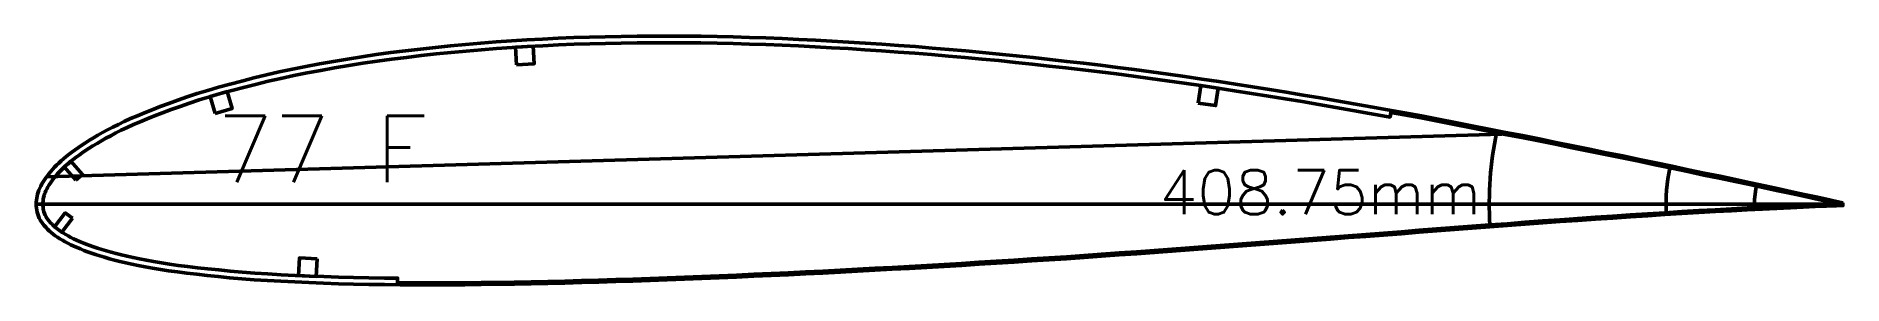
# Model space of a CAD drawing. Header units: metres. Extents: x -405 to 675, y -15418 to 133.
# Drawn here: x -153.3 to 255.5, y -15218.3 to -15161.9 of the extents above; entities that cross this region are included whole.
import ezdxf
from ezdxf.enums import TextEntityAlignment as Align

# ---------------------------------------------------------------- set-up
doc = ezdxf.new("R2010")
doc.units = ezdxf.units.M
for name, color, linetype, lineweight in [('FoilLayer', 7, 'Continuous', 50), ('RefFoilLayer', 7, 'Continuous', 50), ('StringerLayer', 7, 'Continuous', 50), ('SubLayer', 7, 'Continuous', 50), ('TextLayer', 7, 'Continuous', 50)]:
    doc.layers.add(name, color=color, linetype=linetype, lineweight=lineweight)
doc.styles.add('MSゴシック', font='romans')

msp = doc.modelspace()

# ---------------------------------------------------------------- texts
at = {"layer": 'TextLayer', "style": 'MSゴシック'}
msp.add_text('77 F', height=15, dxfattribs=at).set_placement((-112.41, -15195))
msp.add_text('408.75mm', height=10, dxfattribs=at).set_placement((173.72, -15205.3), align=Align.BOTTOM_RIGHT)

# ---------------------------------------------------------------- linework, layer by layer
at = {"layer": 'FoilLayer'}
msp.add_lwpolyline([(255.37, -15200.13), (253.97, -15199.83), (251.71, -15199.34), (249.26, -15198.8), (246.64, -15198.22), (243.83, -15197.62), (240.85, -15196.98), (237.72, -15196.3), (234.45, -15195.58), (231.07, -15194.86), (227.59, -15194.13), (224.02, -15193.4), (220.41, -15192.63), (216.74, -15191.86), (213.04, -15191.07), (209.32, -15190.29), (205.57, -15189.53), (201.8, -15188.77), (198.03, -15187.99), (194.25, -15187.21), (190.46, -15186.43), (186.67, -15185.66), (182.87, -15184.91), (179.06, -15184.18), (175.25, -15183.44), (171.45, -15182.68), (167.64, -15181.92), (163.84, -15181.17), (160.03, -15180.45), (156.21, -15179.76), (153.2, -15179.23), (153.02, -15180.26), (152.2, -15180.12), (148.38, -15179.43), (144.57, -15178.74), (140.76, -15178.06), (136.95, -15177.39), (133.14, -15176.74), (129.32, -15176.12), (125.49, -15175.51), (121.67, -15174.9), (117.85, -15174.29), (114.04, -15173.69), (110.23, -15173.12), (106.41, -15172.57), (102.59, -15172.04), (98.77, -15171.52), (94.95, -15171), (91.14, -15170.49), (87.33, -15170.01), (83.52, -15169.55), (79.71, -15169.12), (75.89, -15168.69), (72.08, -15168.27), (68.28, -15167.86), (64.49, -15167.47), (60.69, -15167.11), (56.89, -15166.77), (53.1, -15166.43), (49.3, -15166.11), (45.52, -15165.8), (41.74, -15165.51), (37.97, -15165.23), (34.2, -15164.99), (30.44, -15164.75), (26.68, -15164.54), (22.94, -15164.33), (19.2, -15164.14), (15.48, -15163.98), (11.77, -15163.83), (8.09, -15163.71), (4.42, -15163.6), (0.76, -15163.52), (-2.87, -15163.45), (-6.5, -15163.41), (-10.11, -15163.4), (-13.72, -15163.41), (-17.32, -15163.43), (-20.9, -15163.48), (-24.47, -15163.55), (-28.03, -15163.64), (-31.57, -15163.76), (-35.11, -15163.91), (-38.63, -15164.08), (-42.13, -15164.27), (-45.62, -15164.49), (-49.1, -15164.73), (-52.55, -15165), (-55.99, -15165.29), (-59.41, -15165.6), (-62.8, -15165.95), (-66.17, -15166.33), (-69.52, -15166.73), (-72.83, -15167.14), (-76.12, -15167.59), (-79.36, -15168.07), (-82.57, -15168.59), (-85.75, -15169.13), (-88.89, -15169.69), (-91.96, -15170.25), (-94.98, -15170.85), (-97.93, -15171.49), (-100.82, -15172.15), (-103.63, -15172.85), (-106.37, -15173.54), (-109.03, -15174.24), (-111.58, -15174.94), (-114.03, -15175.64), (-116.37, -15176.36), (-118.61, -15177.1), (-120.73, -15177.83), (-122.75, -15178.56), (-124.67, -15179.28), (-126.48, -15179.98), (-128.18, -15180.66), (-129.78, -15181.33), (-131.28, -15181.97), (-132.69, -15182.61), (-134.01, -15183.25), (-135.25, -15183.87), (-136.41, -15184.48), (-137.51, -15185.07), (-138.53, -15185.66), (-139.5, -15186.23), (-140.42, -15186.79), (-141.28, -15187.33), (-142.1, -15187.86), (-142.86, -15188.38), (-143.58, -15188.89), (-144.26, -15189.38), (-144.9, -15189.88), (-145.5, -15190.36), (-146.07, -15190.84), (-146.6, -15191.29), (-147.11, -15191.77), (-147.58, -15192.22), (-148.02, -15192.67), (-148.44, -15193.12), (-148.83, -15193.57), (-149.19, -15194), (-149.53, -15194.44), (-149.84, -15194.87), (-150.13, -15195.3), (-150.4, -15195.72), (-150.65, -15196.14), (-150.88, -15196.56), (-151.08, -15196.96), (-151.26, -15197.34), (-151.39, -15197.69), (-151.5, -15198.06), (-151.59, -15198.46), (-151.66, -15198.86), (-151.72, -15199.29), (-151.76, -15199.61), (-151.78, -15200), (-151.75, -15200.28), (-151.7, -15200.68), (-151.66, -15201.06), (-151.59, -15201.42), (-151.51, -15201.77), (-151.4, -15202.11), (-151.26, -15202.46), (-151.09, -15202.79), (-150.86, -15203.15), (-150.61, -15203.5), (-150.32, -15203.86), (-150.02, -15204.22), (-149.69, -15204.56), (-149.33, -15204.91), (-148.95, -15205.25), (-148.53, -15205.59), (-148.1, -15205.92), (-147.63, -15206.24), (-147.12, -15206.57), (-146.59, -15206.89), (-146.03, -15207.2), (-145.43, -15207.52), (-144.8, -15207.83), (-144.14, -15208.15), (-143.45, -15208.46), (-142.72, -15208.77), (-141.95, -15209.07), (-141.14, -15209.38), (-140.27, -15209.68), (-139.37, -15209.99), (-138.41, -15210.3), (-137.39, -15210.6), (-136.32, -15210.91), (-135.19, -15211.21), (-133.98, -15211.51), (-132.7, -15211.81), (-131.33, -15212.1), (-129.88, -15212.4), (-128.34, -15212.71), (-126.7, -15213.01), (-124.95, -15213.3), (-123.09, -15213.6), (-121.12, -15213.88), (-119.03, -15214.15), (-116.8, -15214.41), (-114.44, -15214.66), (-111.96, -15214.92), (-109.37, -15215.17), (-106.65, -15215.41), (-103.83, -15215.63), (-100.89, -15215.82), (-97.85, -15215.99), (-94.71, -15216.14), (-91.49, -15216.29), (-88.21, -15216.43), (-84.86, -15216.55), (-81.45, -15216.64), (-77.99, -15216.7), (-74.47, -15216.74), (-71.52, -15216.76), (-71.53, -15217.81), (-70.91, -15217.82), (-67.31, -15217.85), (-63.68, -15217.86), (-60.02, -15217.85), (-56.32, -15217.82), (-52.61, -15217.77), (-48.86, -15217.72), (-45.1, -15217.67), (-41.32, -15217.61), (-37.52, -15217.53), (-33.7, -15217.44), (-29.87, -15217.34), (-26.02, -15217.22), (-22.16, -15217.1), (-18.29, -15216.97), (-14.4, -15216.84), (-10.51, -15216.7), (-6.6, -15216.56), (-2.69, -15216.4), (1.23, -15216.24), (5.15, -15216.08), (9.07, -15215.9), (12.98, -15215.72), (16.89, -15215.54), (20.8, -15215.36), (24.7, -15215.18), (28.6, -15214.98), (32.52, -15214.76), (36.43, -15214.54), (40.35, -15214.33), (44.28, -15214.11), (48.21, -15213.9), (52.14, -15213.67), (56.08, -15213.43), (60.02, -15213.17), (63.97, -15212.91), (67.92, -15212.67), (71.88, -15212.43), (75.84, -15212.18), (79.8, -15211.91), (83.76, -15211.61), (87.73, -15211.32), (91.71, -15211.05), (95.68, -15210.78), (99.66, -15210.51), (103.64, -15210.22), (107.62, -15209.9), (111.61, -15209.59), (115.6, -15209.29), (119.59, -15209), (123.58, -15208.72), (127.57, -15208.41), (131.56, -15208.09), (135.56, -15207.76), (139.55, -15207.45), (143.55, -15207.15), (147.55, -15206.85), (151.55, -15206.56), (155.55, -15206.25), (159.55, -15205.93), (163.55, -15205.61), (167.55, -15205.31), (171.55, -15205.01), (175.54, -15204.72), (179.54, -15204.43), (183.53, -15204.11), (187.52, -15203.81), (191.51, -15203.52), (195.49, -15203.24), (199.46, -15202.97), (203.42, -15202.7), (207.37, -15202.44), (211.29, -15202.17), (215.19, -15201.93), (219.05, -15201.68), (222.86, -15201.45), (226.6, -15201.25), (230.26, -15201.05), (233.81, -15200.85), (237.23, -15200.67), (240.5, -15200.5), (243.59, -15200.36), (246.5, -15200.23), (249.2, -15200.11), (251.71, -15200), (254.02, -15199.92), (255.45, -15199.86)], close=True, dxfattribs=at)
at = {"layer": 'RefFoilLayer'}
msp.add_lwpolyline([(255.47, -15199.69), (254.06, -15199.39), (251.8, -15198.9), (249.36, -15198.36), (246.73, -15197.78), (243.93, -15197.18), (240.95, -15196.54), (237.82, -15195.86), (234.55, -15195.14), (231.16, -15194.42), (227.68, -15193.69), (224.12, -15192.95), (220.5, -15192.19), (216.84, -15191.42), (213.14, -15190.63), (209.41, -15189.85), (205.66, -15189.08), (201.9, -15188.33), (198.12, -15187.55), (194.34, -15186.77), (190.55, -15185.99), (186.76, -15185.22), (182.96, -15184.47), (179.15, -15183.74), (175.34, -15183), (171.53, -15182.24), (167.73, -15181.48), (163.92, -15180.73), (160.11, -15180.01), (156.29, -15179.32), (152.47, -15178.64), (148.65, -15177.96), (144.83, -15177.27), (141.02, -15176.58), (137.2, -15175.91), (133.38, -15175.26), (129.55, -15174.64), (125.73, -15174.03), (121.91, -15173.42), (118.09, -15172.81), (114.26, -15172.21), (110.44, -15171.64), (106.62, -15171.09), (102.79, -15170.56), (98.97, -15170.03), (95.15, -15169.51), (91.33, -15169), (87.51, -15168.52), (83.69, -15168.06), (79.87, -15167.63), (76.06, -15167.2), (72.25, -15166.78), (68.44, -15166.37), (64.63, -15165.98), (60.82, -15165.62), (57.02, -15165.27), (53.22, -15164.94), (49.43, -15164.62), (45.64, -15164.3), (41.85, -15164.01), (38.07, -15163.74), (34.3, -15163.49), (30.53, -15163.26), (26.77, -15163.04), (23.01, -15162.83), (19.27, -15162.64), (15.53, -15162.48), (11.82, -15162.33), (8.13, -15162.21), (4.45, -15162.1), (0.79, -15162.02), (-2.86, -15161.95), (-6.49, -15161.91), (-10.12, -15161.9), (-13.73, -15161.91), (-17.34, -15161.93), (-20.93, -15161.98), (-24.51, -15162.05), (-28.08, -15162.14), (-31.64, -15162.26), (-35.18, -15162.41), (-38.71, -15162.58), (-42.23, -15162.77), (-45.73, -15162.99), (-49.21, -15163.24), (-52.68, -15163.5), (-56.13, -15163.8), (-59.56, -15164.11), (-62.96, -15164.46), (-66.35, -15164.84), (-69.7, -15165.24), (-73.03, -15165.66), (-76.33, -15166.11), (-79.6, -15166.59), (-82.83, -15167.11), (-86.01, -15167.66), (-89.16, -15168.21), (-92.25, -15168.78), (-95.29, -15169.39), (-98.27, -15170.02), (-101.17, -15170.7), (-104, -15171.39), (-106.75, -15172.09), (-109.42, -15172.8), (-111.99, -15173.5), (-114.47, -15174.21), (-116.84, -15174.94), (-119.1, -15175.68), (-121.24, -15176.42), (-123.28, -15177.15), (-125.21, -15177.88), (-127.03, -15178.59), (-128.76, -15179.28), (-130.38, -15179.95), (-131.9, -15180.61), (-133.34, -15181.26), (-134.68, -15181.91), (-135.94, -15182.54), (-137.13, -15183.16), (-138.25, -15183.77), (-139.3, -15184.37), (-140.29, -15184.95), (-141.22, -15185.52), (-142.1, -15186.08), (-142.93, -15186.62), (-143.72, -15187.15), (-144.47, -15187.68), (-145.17, -15188.19), (-145.84, -15188.7), (-146.46, -15189.21), (-147.06, -15189.7), (-147.62, -15190.19), (-148.15, -15190.69), (-148.65, -15191.17), (-149.12, -15191.65), (-149.57, -15192.13), (-149.99, -15192.61), (-150.38, -15193.09), (-150.74, -15193.56), (-151.08, -15194.03), (-151.4, -15194.49), (-151.69, -15194.96), (-151.97, -15195.42), (-152.22, -15195.89), (-152.45, -15196.35), (-152.66, -15196.81), (-152.83, -15197.27), (-152.97, -15197.74), (-153.07, -15198.2), (-153.15, -15198.66), (-153.21, -15199.12), (-153.26, -15199.55), (-153.28, -15200), (-153.24, -15200.44), (-153.19, -15200.88), (-153.13, -15201.33), (-153.05, -15201.79), (-152.93, -15202.24), (-152.78, -15202.7), (-152.59, -15203.15), (-152.35, -15203.6), (-152.08, -15204.02), (-151.78, -15204.44), (-151.45, -15204.85), (-151.1, -15205.25), (-150.73, -15205.65), (-150.32, -15206.03), (-149.89, -15206.42), (-149.43, -15206.79), (-148.95, -15207.15), (-148.44, -15207.51), (-147.89, -15207.85), (-147.33, -15208.19), (-146.73, -15208.53), (-146.1, -15208.86), (-145.45, -15209.19), (-144.76, -15209.52), (-144.03, -15209.84), (-143.27, -15210.16), (-142.48, -15210.48), (-141.64, -15210.79), (-140.75, -15211.11), (-139.82, -15211.42), (-138.84, -15211.73), (-137.8, -15212.04), (-136.71, -15212.36), (-135.55, -15212.67), (-134.32, -15212.97), (-133.02, -15213.28), (-131.64, -15213.57), (-130.17, -15213.87), (-128.61, -15214.18), (-126.95, -15214.49), (-125.18, -15214.79), (-123.31, -15215.08), (-121.31, -15215.37), (-119.2, -15215.64), (-116.96, -15215.9), (-114.6, -15216.15), (-112.11, -15216.41), (-109.5, -15216.67), (-106.77, -15216.91), (-103.92, -15217.13), (-100.97, -15217.32), (-97.92, -15217.49), (-94.78, -15217.63), (-91.56, -15217.78), (-88.26, -15217.93), (-84.9, -15218.05), (-81.48, -15218.14), (-78, -15218.2), (-74.48, -15218.24), (-70.92, -15218.27), (-67.31, -15218.3), (-63.68, -15218.31), (-60.01, -15218.3), (-56.32, -15218.27), (-52.6, -15218.22), (-48.86, -15218.17), (-45.09, -15218.12), (-41.31, -15218.06), (-37.51, -15217.98), (-33.69, -15217.89), (-29.86, -15217.79), (-26.01, -15217.67), (-22.15, -15217.55), (-18.27, -15217.42), (-14.39, -15217.29), (-10.49, -15217.15), (-6.59, -15217.01), (-2.67, -15216.85), (1.25, -15216.69), (5.17, -15216.53), (9.09, -15216.35), (13, -15216.17), (16.91, -15215.99), (20.82, -15215.81), (24.72, -15215.62), (28.63, -15215.43), (32.54, -15215.21), (36.46, -15214.99), (40.38, -15214.77), (44.3, -15214.56), (48.23, -15214.35), (52.17, -15214.12), (56.11, -15213.87), (60.05, -15213.62), (64, -15213.36), (67.95, -15213.12), (71.91, -15212.88), (75.87, -15212.63), (79.83, -15212.36), (83.8, -15212.06), (87.76, -15211.77), (91.74, -15211.5), (95.71, -15211.23), (99.69, -15210.96), (103.68, -15210.67), (107.66, -15210.35), (111.64, -15210.04), (115.63, -15209.74), (119.62, -15209.45), (123.61, -15209.16), (127.6, -15208.86), (131.6, -15208.54), (135.59, -15208.21), (139.59, -15207.9), (143.59, -15207.59), (147.58, -15207.3), (151.58, -15207.01), (155.58, -15206.7), (159.58, -15206.38), (163.58, -15206.06), (167.58, -15205.76), (171.58, -15205.46), (175.58, -15205.17), (179.57, -15204.87), (183.57, -15204.56), (187.56, -15204.26), (191.54, -15203.96), (195.52, -15203.69), (199.49, -15203.42), (203.45, -15203.15), (207.4, -15202.89), (211.32, -15202.62), (215.22, -15202.37), (219.07, -15202.13), (222.88, -15201.9), (226.62, -15201.7), (230.28, -15201.49), (233.83, -15201.3), (237.25, -15201.12), (240.52, -15200.95), (243.61, -15200.81), (246.52, -15200.68), (249.22, -15200.56), (251.73, -15200.45), (254.04, -15200.36), (255.47, -15200.31)], close=True, dxfattribs=at)
at = {"layer": 'StringerLayer'}
for points in [[(-44.57, -15168.43), (-40.58, -15168.18), (-40.83, -15164.19), (-44.82, -15164.44), (-44.57, -15168.43)], [(-112.8, -15179.45), (-108.96, -15178.34), (-110.07, -15174.5), (-113.91, -15175.61), (-112.8, -15179.45)], [(109.61, -15177.07), (113.57, -15177.67), (114.16, -15173.71), (110.21, -15173.12), (109.61, -15177.07)], [(-144.29, -15194.59), (-142.78, -15193.27), (-145.41, -15190.26), (-146.92, -15191.57), (-144.29, -15194.59)], [(-145.09, -15203.18), (-146.68, -15201.97), (-149.09, -15205.17), (-147.49, -15206.37), (-145.09, -15203.18)], [(-89.72, -15212.36), (-93.71, -15212.18), (-93.9, -15216.17), (-89.9, -15216.36), (-89.72, -15212.36)]]:
    msp.add_lwpolyline(points, dxfattribs=at)
at = {"layer": 'SubLayer'}
for p, q in [((180.86, -15184.07), (-150.92, -15193.8)), ((0, -15189.37), (0, -15189.37)), ((0, -15189.37), (0, -15189.37)), ((-153.28, -15200), (255.47, -15200))]:
    msp.add_line(p, q, dxfattribs=at)
for radius, start, end in [(80, 168.3178, -176.6195), (40, 168.1233, -177.2699), (20, 168.1632, -177.8171)]:
    msp.add_arc((255.47, -15200), radius, start, end, dxfattribs=at)

msp.set_redraw_order([(e.dxf.handle, doc.entitydb.next_handle()) for e in msp.query("TEXT MTEXT ATTDEF DIMENSION ARC_DIMENSION")])  # texts and dimensions are drawn at this point

doc.saveas('drawing.dxf')
